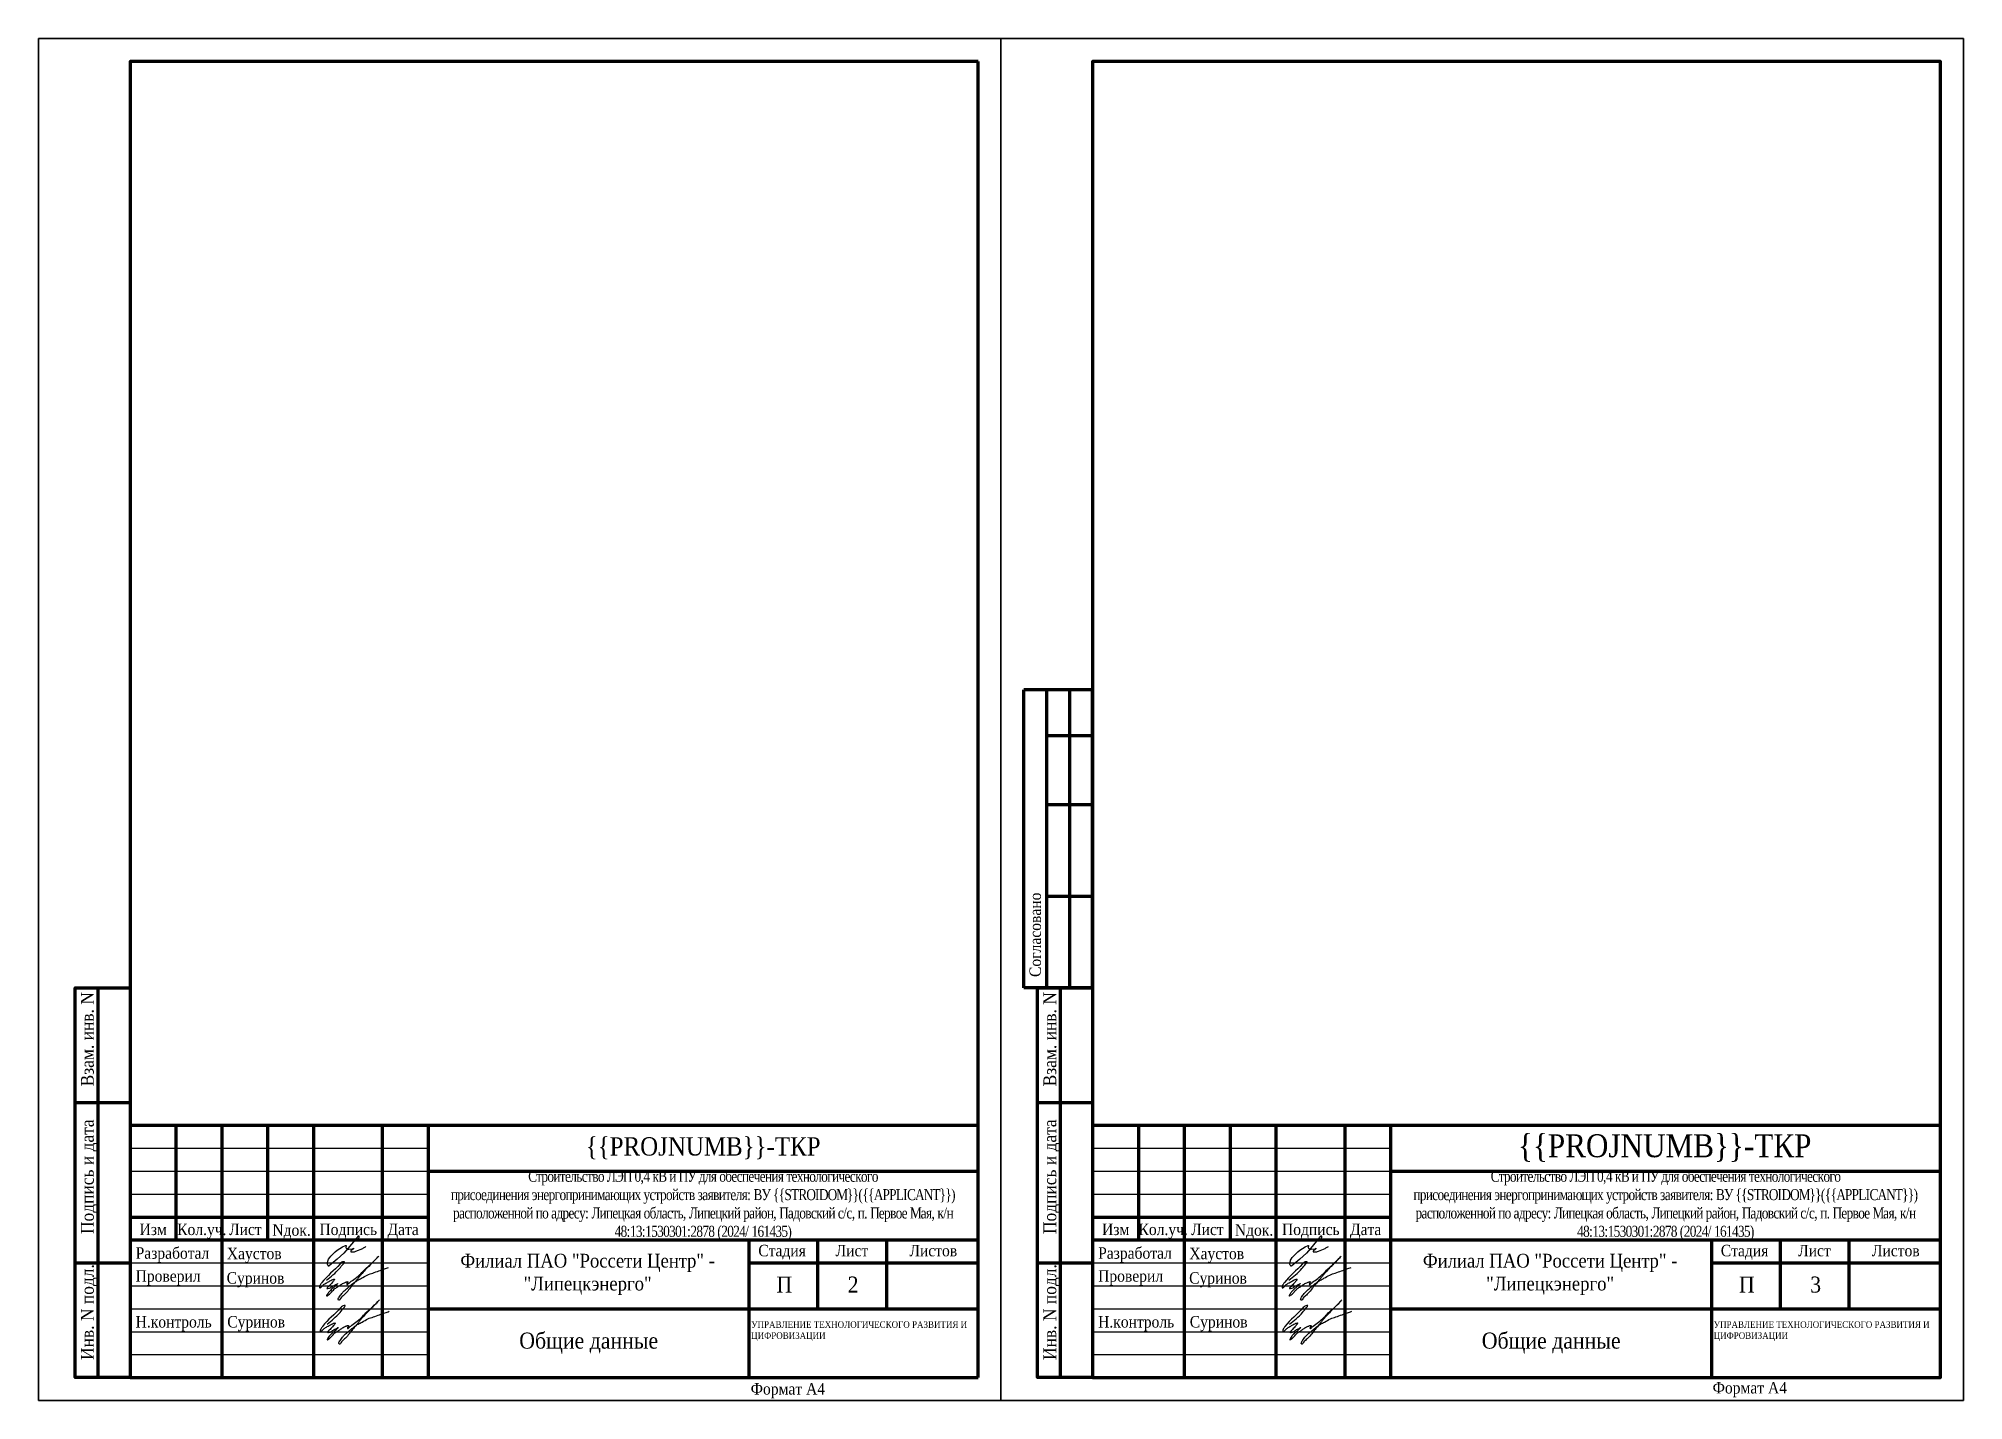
# Model space of a CAD drawing. Header units: millimetres. Extents: x 2174 to 9129, y 1758 to 2055.
# Drawn here: x 6163.7 to 6583.7, y 1758.4 to 2055.4 of the extents above; entities that cross this region are included whole.
import ezdxf

# ---------------------------------------------------------------- set-up
doc = ezdxf.new("R2010")
doc.units = ezdxf.units.MM
doc.layers.add('П', color=7, linetype='Continuous')
doc.layers.add('Чертеж', color=7, linetype='Continuous')
doc.styles.add('СПДС_BOLD', font='Times New Roman.ttf', dxfattribs={"width": 0.8})
doc.styles.add('стиль1', font='Times New Roman.ttf', dxfattribs={"width": 0.9, "height": 2})
doc.styles.add('стиль2', font='Times New Roman.ttf', dxfattribs={"width": 0.9, "height": 2.5})

msp = doc.modelspace()

# ---------------------------------------------------------------- texts
at = {"layer": 'Чертеж', "lineweight": 25, "style": 'стиль1', "width": 0.9}
for s, height, p in [('Изм', 2.5, (6185.756, 1794.472)), ('Кол.уч.', 2.5, (6193.953, 1794.472)), ('Лист', 2.5, (6205.276, 1794.472)), ('Nдок.', 2.5, (6214.725, 1794.329)), ('Подпись', 2.5, (6225, 1794.472)), ('Дата', 2.5, (6239.842, 1794.472)), ('Изм', 2.5, (6395.756, 1794.472)), ('Кол.уч.', 2.5, (6403.703, 1794.472)), ('Лист', 2.5, (6415.175, 1794.472)), ('Nдок.', 2.5, (6424.725, 1794.329)), ('Подпись', 2.5, (6435, 1794.472)), ('Дата', 2.5, (6449.842, 1794.472)), ('Стадия', 2.5, (6320.75, 1789.84)), ('Лист', 2.5, (6337.623, 1789.84)), ('Листов', 2.5, (6353.721, 1789.84)), ('Стадия', 2.5, (6530.75, 1789.84)), ('Лист', 2.5, (6547.623, 1789.84)), ('Листов', 2.5, (6563.721, 1789.84)), ('П', 3.5, (6324.7, 1781.925)), ('2', 3.5, (6340.249, 1781.925)), ('П', 3.5, (6534.7, 1781.925)), ('3', 3.5, (6550.249, 1781.925)), ('Формат А4', 2.5, (6319.088, 1759.69)), ('Формат А4', 2.5, (6528.964, 1759.927))]:
    msp.add_text(s, height=height, dxfattribs=at).set_placement(p)
at = {"layer": 'Чертеж', "lineweight": 25, "attachment_point": 5}
for s, insert, char_height, width, style in [('\\{\\{PROJNUMB\\}\\}-ТКР', (6308.72, 1813.4), 4, 120.03308, 'стиль2'), ('\\{\\{PROJNUMB\\}\\}-ТКР', (6518.508, 1813.442), 5, 119.88502, 'стиль2'), ('{\\T0.9;Строительство ЛЭП 0,4 кВ и ПУ для обеспечения технологического\\Pприсоединения энергопринимающих устройств заявителя: ВУ \\{\\{STROIDOM\\}\\}(\\{\\{APPLICANT\\}\\}) расположенной по адресу: Липецкая область, Липецкий район, Падовский с/с, п. Первое Мая, к/н 48:13:1530301:2878 (2024/ 161435)}', (6308.686, 1800.9), 2.4, 120.03319, 'СПДС_BOLD'), ('{\\T0.9;Строительство ЛЭП 0,4 кВ и ПУ для обеспечения технологического\\Pприсоединения энергопринимающих устройств заявителя: ВУ \\{\\{STROIDOM\\}\\}(\\{\\{APPLICANT\\}\\}) расположенной по адресу: Липецкая область, Липецкий район, Падовский с/с, п. Первое Мая, к/н 48:13:1530301:2878 (2024/ 161435)}', (6518.686, 1800.9), 2.4, 120.03319, 'СПДС_BOLD'), ('Филиал ПАО "Россети Центр" - "Липецкэнерго"', (6283.513, 1785.9, 0), 3, 70.37962, 'стиль1'), ('Филиал ПАО "Россети Центр" - "Липецкэнерго"', (6493.513, 1785.9, 0), 3, 70.37962, 'стиль1'), ('Общие данные', (6283.747, 1770.9), 3.5, 70.08803, 'стиль1'), ('\\pxql;{\\fTimes New Roman|b0|i0|c204|p16;\\H0.8x;УПРАВЛЕНИЕ ТЕХНОЛОГИЧЕСКОГО РАЗВИТИЯ И ЦИФРОВИЗАЦИИ}', (6346.299, 1773.521), 1.8, 54.19561, 'стиль2'), ('Общие данные', (6493.747, 1770.9), 3.5, 70.08803, 'стиль1'), ('\\pxql;{\\fTimes New Roman|b0|i0|c204|p16;\\H0.8x;УПРАВЛЕНИЕ ТЕХНОЛОГИЧЕСКОГО РАЗВИТИЯ И ЦИФРОВИЗАЦИИ}', (6556.299, 1773.521), 1.8, 54.19561, 'стиль2')]:
    msp.add_mtext(s, dxfattribs=dict(at, insert=insert, char_height=char_height, width=width, style=style))

# ---------------------------------------------------------------- blocks, each defined once
blk = doc.blocks.new('Штамп б')
at = {"lineweight": 70}
for points in [[(20, 0), (8, 0), (8, 85), (20, 85)], [(13, 0), (13, 85)], [(8, 60), (20, 60)], [(8, 25), (20, 25)]]:
    blk.add_lwpolyline(points, dxfattribs=at)
at = {"lineweight": 25, "style": 'стиль1', "width": 0.9}
for s, p in [('Взам. инв. N', (12.06, 63.49)), ('Подпись и дата', (12.06, 31.28)), ('Инв. N подл.', (12.06, 3.82))]:
    blk.add_text(s, height=2.8, rotation=90, dxfattribs=at).set_placement(p)
blk = doc.blocks.new('A$C7F1F469D')
at = {"color": 5, "lineweight": 25}
blk.add_spline([(-0.1, 1.78), (1.34, 2.93), (2.75, 4.33), (3.55, 5.31), (3.81, 5.64), (3.86, 5.8), (3.66, 5.81), (3.25, 5.7), (2.89, 5.36), (-1.09, 1.26), (-1.29, 0.98), (-1.47, 0.67), (-1.59, 0.28), (-1.54, 0.16), (-0.98, 0.55), (-0.42, 1.01), (0.34, 1.44), (1.08, 1.86), (1.69, 1.97), (1.62, 1.83), (1.26, 1.37), (0.56, 0.61), (0.16, 0.22), (0, 0), (0.24, -0.04), (0.82, 0.16), (1.44, 0.58), (2.18, 0.95), (2.33, 1.04), (1.93, 0.58), (1.28, 0.02), (0.64, -0.58), (0.1, -1.31), (-0.06, -1.68), (0.13, -1.59), (0.39, -1.41), (1.23, -0.56), (1.62, -0.16), (2.27, 0.27), (2.82, 0.65), (3.41, 1.04), (3.83, 1.25), (4.1, 1.35), (4.33, 1.44), (4.56, 1.45), (4.6, 1.35), (4.48, 1.19), (4.35, 0.92), (4.39, 0.82), (4.59, 0.91), (5.09, 1.34), (6.19, 2.18), (7.41, 3.21), (8.36, 4.22), (9.62, 5.31), (10.99, 6.68), (11.27, 6.98), (9.83, 5.51), (8.6, 4.26), (7.7, 3.28), (7.2, 2.7), (6.74, 2.12), (6.16, 1.41), (5.49, 0.62), (4.74, -0.34), (3.92, -1.29), (3.19, -1.94), (2.91, -2.31), (2.67, -2.58), (2.52, -2.55), (2.49, -2.26), (2.69, -1.9), (3.27, -1.11), (3.8, -0.52), (4.48, 0.07), (5.33, 0.79), (5.97, 1.29), (6.7, 1.77), (7.56, 2.21), (8.83, 2.91), (10.02, 3.35), (11.36, 3.83), (12.55, 4.24), (13.47, 4.57)], degree=3, dxfattribs=at)
blk = doc.blocks.new('Штамп фамилии')
at = {"layer": 'Чертеж', "color": 5, "lineweight": -2}
blk.add_lwpolyline([(47.47, 1.66), (47.54, 1.79), (47.62, 1.93), (47.66, 2.01), (47.7, 2.07), (47.73, 2.13), (47.76, 2.19), (47.76, 2.23), (47.76, 2.32), (47.74, 2.37), (47.71, 2.39), (47.66, 2.4), (47.61, 2.4), (47.56, 2.39), (47.52, 2.38), (47.44, 2.34), (47.38, 2.3), (47.33, 2.24), (47.26, 2.13), (45.27, -0.3), (44.41, -1.31), (42.95, -2.62), (41.21, -4.09), (41.09, -4.15), (41.01, -4.12), (40.97, -4.09), (40.93, -4.02), (40.86, -3.9), (40.8, -3.74), (40.79, -3.59), (40.79, -3.44), (40.82, -3.28), (40.86, -3.13), (40.9, -3.03), (40.96, -2.83), (41.05, -2.63), (41.29, -2.27), (41.56, -1.95), (42.15, -1.36), (42.5, -1), (42.96, -0.67), (43.54, -0.31), (44.11, 0.04), (44.76, 0.4), (44.84, 0.38), (44.86, 0.35), (44.86, 0.3), (44.81, -0.06), (44.88, -0.21), (44.95, -0.28), (45, -0.32), (45.11, -0.38), (45.27, -0.4), (45.46, -0.4), (46.3, -0.35), (46.39, -0.27), (46.46, -0.24), (46.48, -0.25), (46.48, -0.28), (46.47, -0.31), (46.46, -0.34), (46.44, -0.36), (46.39, -0.4), (46.28, -0.48), (45.92, -0.78), (45.89, -0.84), (45.87, -0.89), (45.87, -0.96), (45.9, -1), (46.03, -1.01), (46.17, -1), (46.59, -1), (46.68, -0.99), (46.84, -0.94), (47.03, -0.86), (48.5, -0.28), (48.66, -0.16), (48.81, -0.05), (48.96, 0.03), (49.07, 0.06), (49.21, 0.13)], dxfattribs=at)
at = {"layer": 'Чертеж', "color": 67, "lineweight": -2, "true_color": 0x727430}
for p in [(40.67, -8.99), (40.81, -18.55)]:
    blk.add_blockref('A$C7F1F469D', p, dxfattribs=at)
at = {"color": 7, "char_height": 2.5, "attachment_point": 4, "style": 'стиль1'}
for s, insert, width in [(' Разработал', (-1.9, -1.68), 17), ('Хаустов', (18.85, -1.78), 20), (' Проверил', (-1.9, -6.68), 17), (' Суринов', (17.96, -7.12), 20), (' Н.контроль', (-1.9, -16.68), 17), (' Суринов', (18.1, -16.68), 20)]:
    blk.add_mtext(s, dxfattribs=dict(at, insert=insert, width=width))
blk = doc.blocks.new('A$C31D65421')
blk.add_blockref('Штамп фамилии', (2.24, 18.43))
blk = doc.blocks.new('A$C5B0935FB')
at = {"lineweight": 70}
for p, q in [((20, 65), (5, 65)), ((5, 0), (5, 65)), ((10, 55), (10, 65)), ((15, 0), (15, 65)), ((20, 0), (20, 65)), ((10, 40), (10, 55)), ((10, 55), (20, 55)), ((10, 20), (10, 40)), ((10, 40), (20, 40)), ((10, 0), (10, 20)), ((10, 20), (20, 20)), ((10, 0), (5, 0)), ((15, 0), (10, 0)), ((20, 0), (15, 0)), ((15, 0), (15, 0))]:
    blk.add_line(p, q, dxfattribs=at)
at = {"lineweight": 25, "style": 'стиль1', "width": 0.9}
blk.add_text('Согласовано', height=2.5, rotation=90, dxfattribs=at).set_placement((8.72, 2.35))

# ---------------------------------------------------------------- linework, layer by layer
at = {"layer": 'П', "linetype": 'Continuous', "lineweight": 30}
for points in [[(6163.703, 2055.4), (6373.703, 2055.4), (6373.703, 1758.4), (6163.703, 1758.4)], [(6163.703, 1758.4), (6373.703, 1758.4), (6373.703, 2055.4), (6163.703, 2055.4)], [(6373.703, 2055.4), (6583.703, 2055.4), (6583.703, 1758.4), (6373.703, 1758.4)], [(6373.703, 1758.4), (6583.703, 1758.4), (6583.703, 2055.4), (6373.703, 2055.4)]]:
    msp.add_lwpolyline(points, close=True, dxfattribs=at)
at = {"layer": 'Чертеж', "lineweight": 70}
for p, q in [((6368.703, 1763.4), (6368.703, 2050.4)), ((6368.703, 1818.4), (6183.703, 1818.4)), ((6183.703, 1818.4), (6183.703, 1763.4)), ((6578.703, 1818.4), (6393.703, 1818.4)), ((6393.703, 1818.4), (6393.703, 1763.4)), ((6183.703, 1763.4), (6368.703, 1763.4))]:
    msp.add_line(p, q, dxfattribs=at)
for points in [[(6368.703, 2050.4), (6183.703, 2050.4), (6183.703, 1763.4)], [(6193.703, 1818.4), (6193.703, 1793.4)], [(6203.703, 1818.4), (6203.703, 1763.4)], [(6213.703, 1818.4), (6213.703, 1793.4)], [(6223.703, 1818.4), (6223.703, 1763.4)], [(6238.703, 1818.4), (6238.703, 1763.4)], [(6248.703, 1818.4), (6248.703, 1763.4)], [(6403.703, 1818.4), (6403.703, 1793.4)], [(6413.703, 1818.4), (6413.703, 1763.4)], [(6423.703, 1818.4), (6423.703, 1793.4)], [(6433.703, 1818.4), (6433.703, 1763.4)], [(6448.703, 1818.4), (6448.703, 1763.4)], [(6458.703, 1818.4), (6458.703, 1763.4)], [(6248.703, 1808.4), (6368.703, 1808.4)], [(6458.703, 1808.4), (6578.703, 1808.4)], [(6183.703, 1798.4), (6248.703, 1798.4)], [(6393.703, 1798.4), (6458.703, 1798.4)], [(6183.703, 1793.4), (6368.703, 1793.4)], [(6318.703, 1793.4), (6318.703, 1763.4)], [(6333.703, 1793.4), (6333.703, 1778.4)], [(6348.703, 1793.4), (6348.703, 1778.4)], [(6393.703, 1793.4), (6578.703, 1793.4)], [(6528.703, 1793.4), (6528.703, 1763.4)], [(6543.703, 1793.4), (6543.703, 1778.4)], [(6558.703, 1793.4), (6558.703, 1778.4)], [(6318.703, 1788.4), (6368.703, 1788.4)], [(6528.703, 1788.4), (6578.703, 1788.4)], [(6248.703, 1778.4), (6368.703, 1778.4)], [(6458.703, 1778.4), (6578.703, 1778.4)]]:
    msp.add_lwpolyline(points, dxfattribs=at)
at = {"layer": 'Чертеж', "linetype": 'Continuous', "lineweight": 70}
msp.add_lwpolyline([(6393.703, 1763.4), (6578.703, 1763.4), (6578.703, 2050.4), (6393.703, 2050.4)], close=True, dxfattribs=at)
at = {"layer": 'Чертеж', "lineweight": 30}
for points in [[(6183.703, 1813.4), (6248.703, 1813.4)], [(6393.703, 1813.4), (6458.703, 1813.4)], [(6183.703, 1808.4), (6248.703, 1808.4)], [(6393.703, 1808.4), (6458.703, 1808.4)], [(6183.703, 1803.4), (6248.703, 1803.4)], [(6393.703, 1803.4), (6458.703, 1803.4)], [(6183.703, 1788.4), (6248.703, 1788.4)], [(6393.703, 1788.4), (6458.703, 1788.4)], [(6183.703, 1783.4), (6248.703, 1783.4)], [(6393.703, 1783.4), (6458.703, 1783.4)], [(6183.703, 1778.4), (6248.703, 1778.4)], [(6393.703, 1778.4), (6458.703, 1778.4)], [(6183.703, 1773.4), (6248.703, 1773.4)], [(6393.703, 1773.4), (6458.703, 1773.4)], [(6183.703, 1768.4), (6248.703, 1768.4)], [(6393.703, 1768.4), (6458.703, 1768.4)]]:
    msp.add_lwpolyline(points, dxfattribs=at)

# ---------------------------------------------------------------- block references
msp.add_blockref('A$C5B0935FB', (6373.703, 1848.4))
at = {"layer": 'Чертеж', "lineweight": 25}
for p in [(6163.703, 1763.4), (6373.703, 1763.4)]:
    msp.add_blockref('Штамп б', p, dxfattribs=at)
at = {"layer": 'Чертеж', "linetype": 'Continuous', "lineweight": 0}
for p in [(6183.703, 1773.4), (6393.703, 1773.4)]:
    msp.add_blockref('A$C31D65421', p, dxfattribs=at)

msp.set_redraw_order([(e.dxf.handle, doc.entitydb.next_handle()) for e in msp.query("TEXT MTEXT ATTDEF DIMENSION ARC_DIMENSION")])  # texts and dimensions are drawn at this point

doc.saveas('drawing.dxf')
